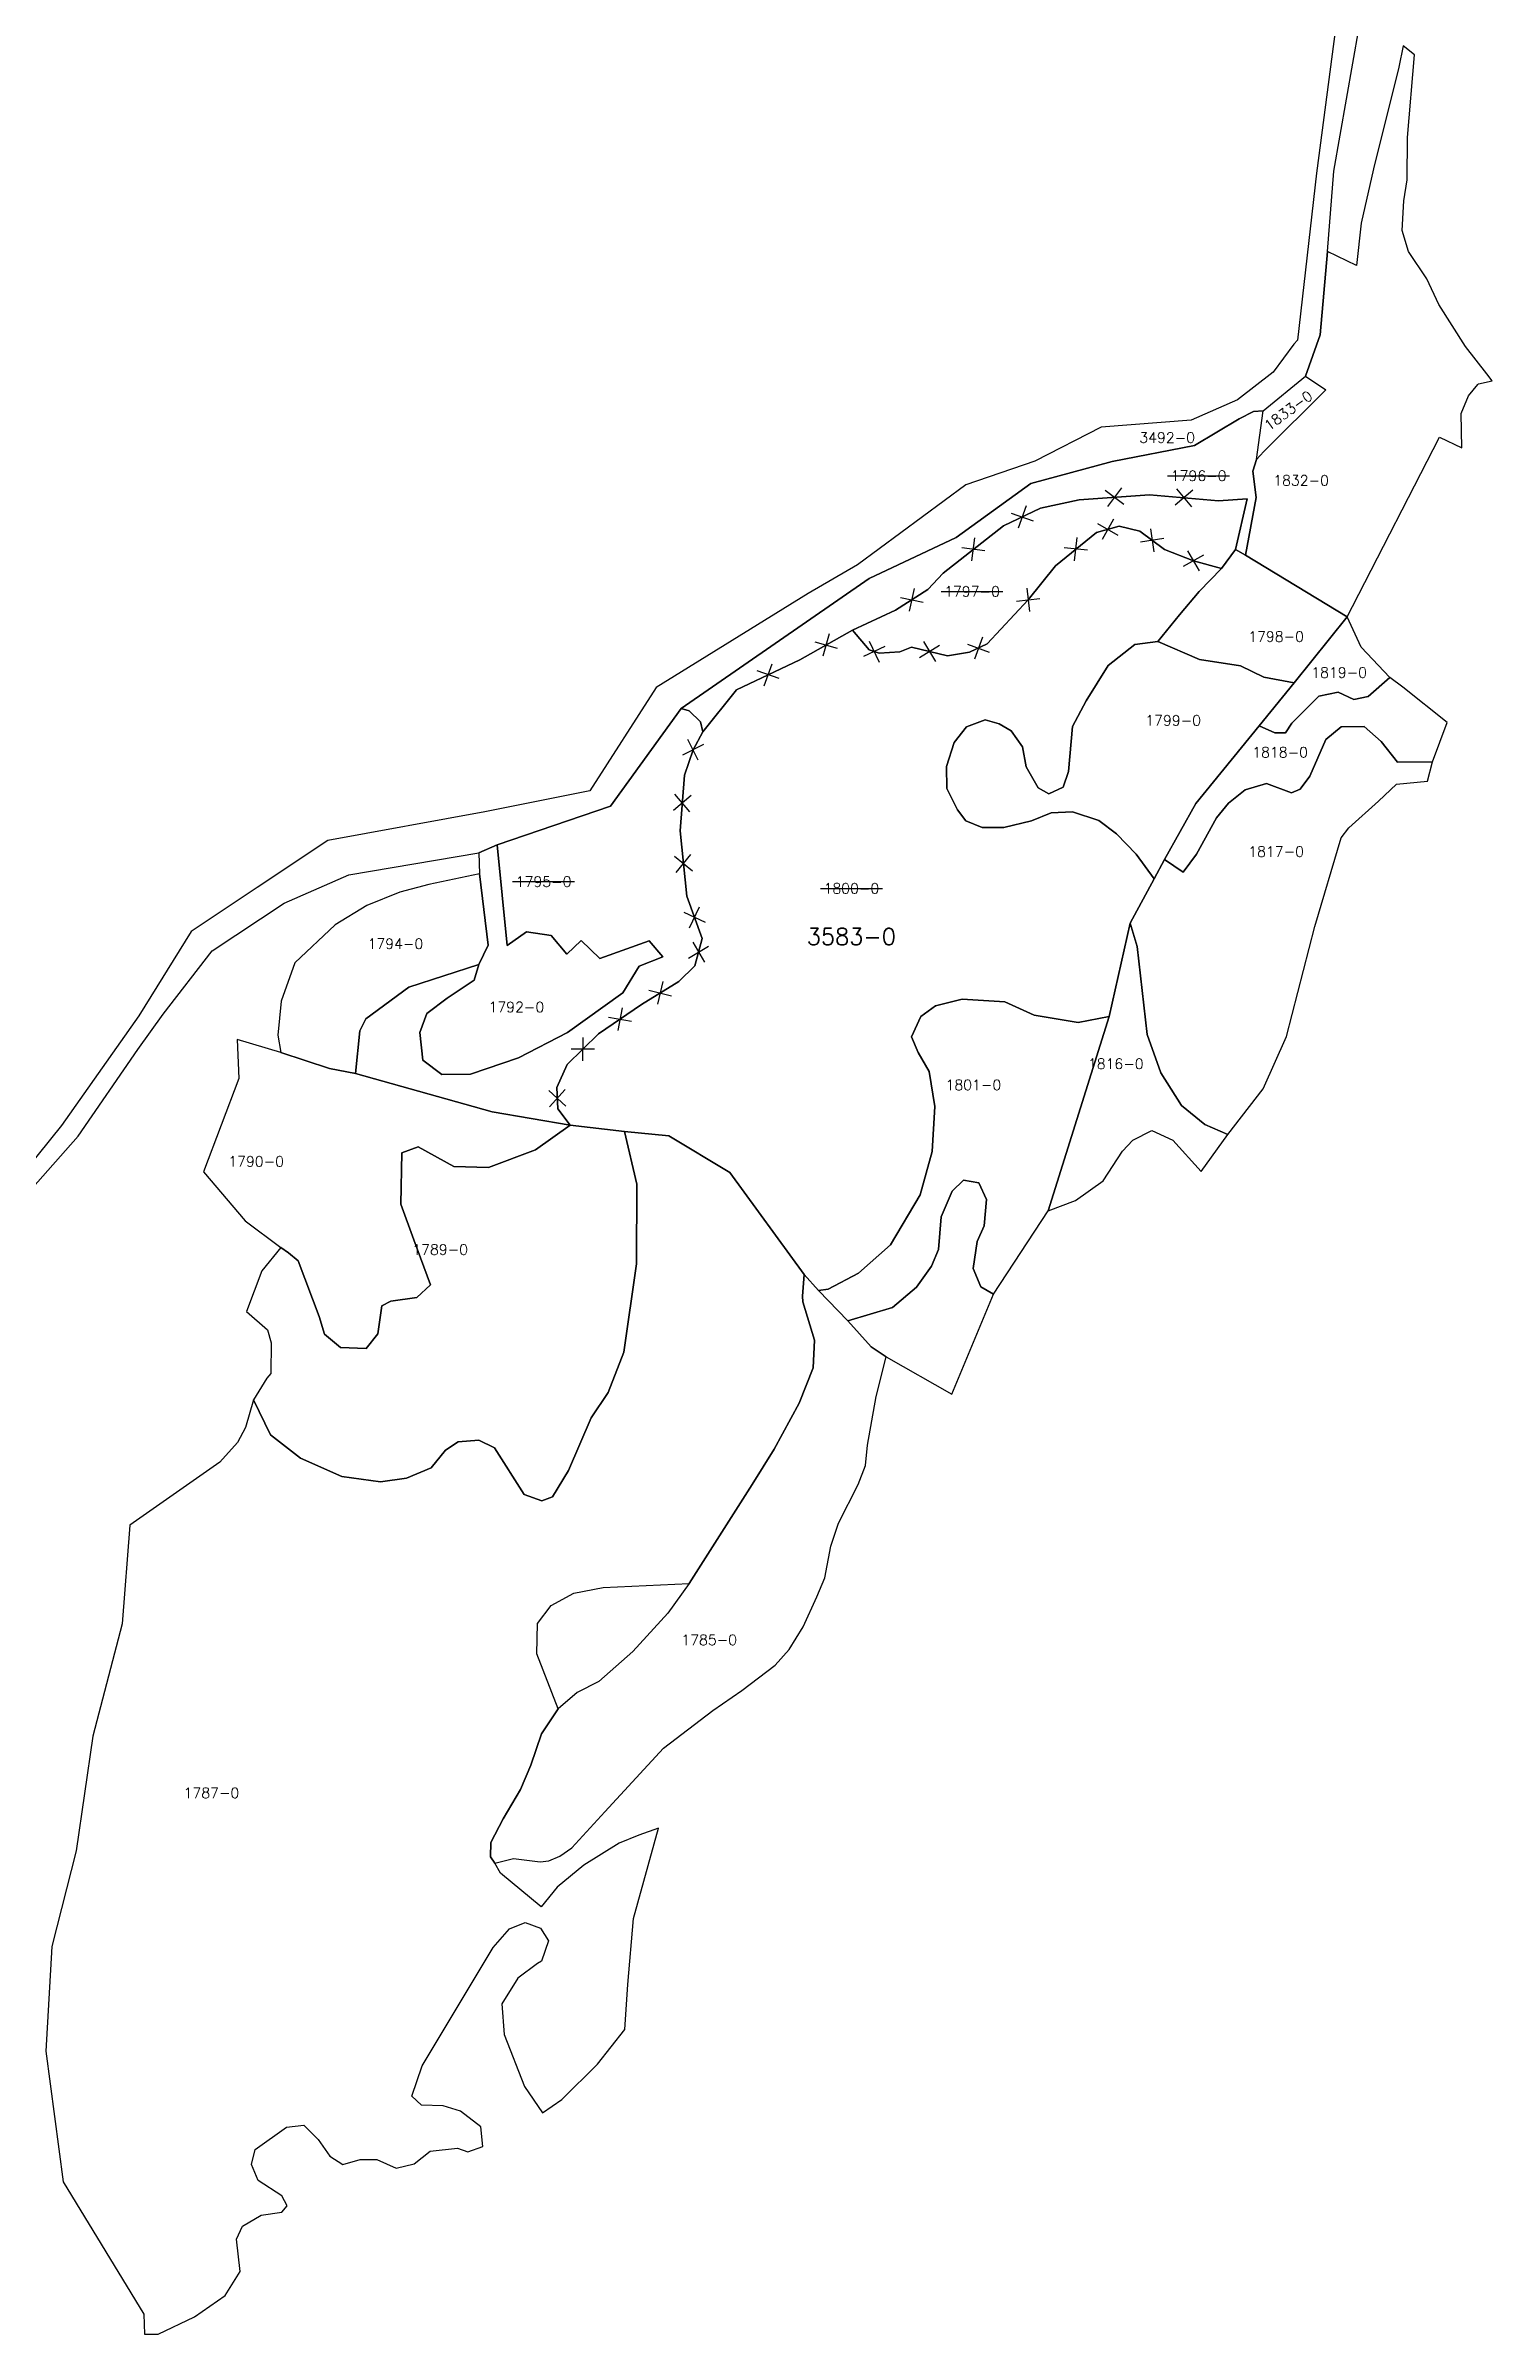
# Model space of a CAD drawing. Header units: metres. Extents: x 7500826 to 7501991, y 4691385 to 4692069.
# Drawn here: x 7501640 to 7501991, y 4691385 to 4691939 of the extents above; entities that cross this region are included whole.
import ezdxf
from ezdxf.enums import TextEntityAlignment as Align

# ---------------------------------------------------------------- set-up
doc = ezdxf.new("R2010")
doc.units = ezdxf.units.M
for name, color, linetype in [('Nr i parceles', 7, 'Continuous'), ('Parcela_kojshi', 8, 'Continuous'), ('Parcele_baze', 7, 'Continuous'), ('Parcele_baze_TXT', 7, 'Continuous')]:
    doc.layers.add(name, color=color, linetype=linetype)
doc.styles.get("Standard").update_dxf_attribs({"font": 'simplex.shx'})

msp = doc.modelspace()

# ---------------------------------------------------------------- texts
at = {"layer": 'Nr i parceles', "color": 1}
msp.add_text('3583-0', height=4, dxfattribs=at).set_placement((7501835.59, 4691723.15), align=Align.MIDDLE_CENTER)
at = {"layer": 'Parcela_kojshi'}
msp.add_text('1833-0', height=2.5, rotation=36.4598, dxfattribs=at).set_placement((7501941.41, 4691850.59), align=Align.MIDDLE_CENTER)
for s, p in [('3492-0', (7501912.08, 4691844.03)), ('1832-0', (7501944.51, 4691833.65)), ('1798-0', (7501938.46, 4691795.83)), ('1819-0', (7501953.73, 4691787.12)), ('1799-0', (7501913.53, 4691775.53)), ('1818-0', (7501939.43, 4691767.79)), ('1817-0', (7501938.47, 4691743.75)), ('1794-0', (7501725.14, 4691721.41)), ('1792-0', (7501754.44, 4691706.08)), ('1816-0', (7501899.63, 4691692.32)), ('1801-0', (7501865.14, 4691687.21)), ('1790-0', (7501691.4, 4691668.67)), ('1789-0', (7501735.98, 4691647.32)), ('1785-0', (7501801.14, 4691552.76)), ('1787-0', (7501680.58, 4691515.68))]:
    msp.add_text(s, height=2.5, dxfattribs=at).set_placement(p, align=Align.MIDDLE_CENTER)
at = {"layer": 'Parcele_baze_TXT'}
for s, p in [('1796-0', (7501919.69, 4691834.79)), ('1797-0', (7501864.81, 4691806.77)), ('1795-0', (7501761.04, 4691736.45)), ('1800-0', (7501835.59, 4691734.8))]:
    msp.add_text(s, height=2.5, dxfattribs=at).set_placement(p, align=Align.MIDDLE_CENTER)

# ---------------------------------------------------------------- linework, layer by layer
at = {"color": 1, "flags": 128}
for points in [[(7501912.19, 4691834.79), (7501927.19, 4691834.79)], [(7501897.03, 4691831.28), (7501901.55, 4691827.88)], [(7501900.99, 4691831.84), (7501897.59, 4691827.32)], [(7501918.32, 4691831.29), (7501914, 4691827.64)], [(7501914.34, 4691831.63), (7501917.98, 4691827.3)], [(7501874.27, 4691825.75), (7501879.6, 4691823.85)], [(7501877.89, 4691827.47), (7501875.99, 4691822.13)], [(7501895.23, 4691823.2), (7501900.16, 4691820.43)], [(7501899.08, 4691824.28), (7501896.31, 4691819.35)], [(7501867.94, 4691816.6), (7501862.32, 4691817.29)], [(7501864.78, 4691814.14), (7501865.48, 4691819.75)], [(7501892.78, 4691816.73), (7501887.16, 4691817.31)], [(7501889.67, 4691814.21), (7501890.26, 4691819.83)], [(7501911.24, 4691819.58), (7501905.65, 4691818.72)], [(7501908.02, 4691821.95), (7501908.88, 4691816.35)], [(7501920.89, 4691815.58), (7501915.98, 4691812.77)], [(7501917.03, 4691816.63), (7501919.84, 4691811.72)], [(7501850.81, 4691807.49), (7501849.62, 4691801.96)], [(7501857.31, 4691806.77), (7501872.31, 4691806.77)], [(7501878.09, 4691807.54), (7501878.72, 4691801.91)], [(7501847.45, 4691805.32), (7501852.98, 4691804.13)], [(7501875.59, 4691804.41), (7501881.21, 4691805.04)], [(7501830.23, 4691796.51), (7501828.69, 4691791.06)], [(7501839.9, 4691794.75), (7501842.33, 4691789.64)], [(7501867.32, 4691795.7), (7501865.37, 4691790.39)], [(7501814.48, 4691783.91), (7501816.37, 4691789.24)], [(7501826.74, 4691794.56), (7501832.18, 4691793.02)], [(7501843.67, 4691793.41), (7501838.56, 4691790.98)], [(7501856.91, 4691793.67), (7501852.09, 4691790.71)], [(7501853.02, 4691794.6), (7501855.97, 4691789.78)], [(7501863.69, 4691794.02), (7501869, 4691792.07)], [(7501818.09, 4691785.63), (7501812.76, 4691787.52)], [(7501799.78, 4691769.64), (7501794.71, 4691767.13)], [(7501798.5, 4691765.85), (7501795.99, 4691770.92)], [(7501796.79, 4691757.32), (7501792.49, 4691753.65)], [(7501796.47, 4691753.33), (7501792.8, 4691757.63)], [(7501792.72, 4691742.62), (7501797.11, 4691739.05)], [(7501793.13, 4691738.64), (7501796.7, 4691743.03)], [(7501753.54, 4691736.45), (7501768.54, 4691736.45)], [(7501828.09, 4691734.8), (7501843.09, 4691734.8)], [(7501795.03, 4691729.02), (7501800.16, 4691726.63)], [(7501796.4, 4691725.26), (7501798.79, 4691730.39)], [(7501796.12, 4691717.95), (7501801.01, 4691720.79)], [(7501797.15, 4691721.81), (7501799.99, 4691716.92)], [(7501789.91, 4691712.23), (7501788.59, 4691706.73)], [(7501786.5, 4691710.14), (7501792, 4691708.81)], [(7501776.74, 4691703.65), (7501782.31, 4691702.62)], [(7501780.04, 4691705.92), (7501779.01, 4691700.36)], [(7501773.38, 4691695.83), (7501767.73, 4691695.88)], [(7501770.53, 4691693.02), (7501770.58, 4691698.68)], [(7501762.28, 4691685.89), (7501766.45, 4691682.08)], [(7501762.46, 4691681.9), (7501766.27, 4691686.07)]]:
    msp.add_lwpolyline(points, dxfattribs=at)
at = {"layer": 'Parcela_kojshi', "linetype": 'Continuous'}
for points in [[(7501918.71, 4691842.08), (7501929.48, 4691848.58), (7501932.98, 4691850.32), (7501935.33, 4691850.48), (7501945.57, 4691858.91), (7501949.12, 4691868.97), (7501950.89, 4691889.09), (7501952.44, 4691908.56), (7501958.6, 4691943.47), (7501962.95, 4691946.94), (7501969.17, 4691951.65), (7501969.89, 4691962.73), (7501956.84, 4691970.31), (7501947.41, 4691976.24), (7501952.03, 4691966.28), (7501963.05, 4691961.75), (7501966.6, 4691957.92), (7501961.89, 4691954.28), (7501953.28, 4691946.13), (7501948.29, 4691908.1), (7501943.61, 4691867.61), (7501942.75, 4691866.7), (7501937.75, 4691859.87), (7501929.12, 4691853.17), (7501917.87, 4691848.26), (7501896.08, 4691846.59), (7501880.05, 4691838.36), (7501863.28, 4691832.59), (7501837.07, 4691813.21), (7501825.12, 4691806.29), (7501788.33, 4691783.52), (7501772.27, 4691758.49), (7501746.83, 4691753.36), (7501708.77, 4691746.46), (7501691.63, 4691735.03), (7501675.67, 4691724.35), (7501662.98, 4691703.97), (7501644.28, 4691677.39), (7501630.31, 4691660.03), (7501602.07, 4691634.43), (7501583.96, 4691616.45), (7501571.78, 4691600.11), (7501562.49, 4691600.53), (7501550.41, 4691595.39), (7501538.23, 4691596.13), (7501513.85, 4691592.61), (7501493.89, 4691582.75), (7501476.25, 4691554.58), (7501467.31, 4691554.72), (7501459.28, 4691564.06), (7501455.02, 4691576.47), (7501449.59, 4691583.14), (7501435.18, 4691596.67), (7501427.5, 4691606.49), (7501419.99, 4691619.98), (7501402.15, 4691630.76), (7501388.78, 4691640.86), (7501374.65, 4691658.04), (7501359.65, 4691678.37), (7501348.5, 4691690.18), (7501330.67, 4691696.83), (7501309.4, 4691706.26), (7501289.33, 4691712.05), (7501275.03, 4691720.68), (7501265.47, 4691728.36), (7501256.02, 4691739.82), (7501242.36, 4691754.42), (7501237.64, 4691766.71), (7501237, 4691780.51), (7501217.89, 4691820.53), (7501209, 4691861.19), (7501204.87, 4691864.33), (7501201.25, 4691867.91), (7501188.49, 4691880.26), (7501175.51, 4691871.26), (7501142.63, 4691868.88), (7501111.45, 4691880.87), (7501100.12, 4691884.9), (7501090.8, 4691898.55), (7501080.65, 4691914.01), (7501038.55, 4691924.17), (7501031.65, 4691929.75), (7501011.74, 4691939.38), (7500996.31, 4691951.2), (7500979.34, 4691967.42), (7500941.66, 4692006.65), (7500922.91, 4692026), (7500911.27, 4692034.28), (7500901.31, 4692040.53), (7500885.54, 4692046.61), (7500876.76, 4692051.34), (7500867.99, 4692052.69), (7500863.12, 4692055.54), (7500827.89, 4692068.89), (7500826.19, 4692066.14), (7500861.11, 4692052.25), (7500885.27, 4692041.72), (7500905.55, 4692032.4), (7500920.89, 4692020.87), (7500945.74, 4691996.06), (7500976.71, 4691961.53), (7501010.01, 4691936.51), (7501030.71, 4691925.89), (7501043.05, 4691918.83), (7501077.24, 4691911.22), (7501086.51, 4691896.11), (7501092.41, 4691886.25), (7501098.21, 4691883.04), (7501141.61, 4691861.31), (7501157.86, 4691862.94), (7501176.33, 4691866.19), (7501186.48, 4691873.38), (7501205.02, 4691859.83), (7501214.87, 4691819.66), (7501232.29, 4691778.59), (7501233.91, 4691765.33), (7501239.05, 4691751.97), (7501251.6, 4691737.67), (7501260.34, 4691724.4), (7501272.38, 4691717.22), (7501291.21, 4691706.76), (7501307.62, 4691703.35), (7501330.56, 4691691.99), (7501345.68, 4691685.85), (7501358.93, 4691673.01), (7501370.74, 4691656.47), (7501386.08, 4691637.5), (7501398.94, 4691628.23), (7501416.68, 4691616.74), (7501424.08, 4691602.96), (7501432.27, 4691592.72), (7501445.15, 4691580.05), (7501451.68, 4691573.5), (7501454.76, 4691562.98), (7501463.76, 4691549.96), (7501479.06, 4691546.35), (7501497.4, 4691577.16), (7501509.67, 4691584.11), (7501515.51, 4691586.84), (7501537.51, 4691589.71), (7501550.36, 4691590.7), (7501573.12, 4691594.86), (7501581.14, 4691602.46), (7501586.78, 4691612.99), (7501609.99, 4691635.88), (7501627.99, 4691652.8), (7501632.35, 4691656.78), (7501648.33, 4691674.8), (7501662.74, 4691695.82), (7501668.86, 4691704.34), (7501680.74, 4691719.71), (7501698.16, 4691731.27), (7501713.89, 4691738.09), (7501745.37, 4691743.44), (7501749.8, 4691745.35), (7501777.27, 4691754.76), (7501794.39, 4691778.4), (7501839.89, 4691809.9), (7501860.93, 4691819.8), (7501879.02, 4691832.88), (7501898.75, 4691838.25), (7501918.71, 4691842.08)], [(7501984.34, 4691866.11), (7501977.89, 4691876.3), (7501974.96, 4691882.47), (7501970.55, 4691889.09), (7501969.01, 4691894.24), (7501969.37, 4691901.37), (7501970.18, 4691906.45), (7501970.33, 4691916.71), (7501972, 4691936.73), (7501969.25, 4691938.96), (7501968.16, 4691933.78), (7501962.02, 4691909.12), (7501959.03, 4691895.95), (7501957.91, 4691885.74), (7501950.89, 4691889.09), (7501949.12, 4691868.97), (7501945.57, 4691858.91), (7501950.52, 4691855.57), (7501935.5, 4691840.64), (7501933.73, 4691838.7), (7501932.86, 4691835.87), (7501933.62, 4691829.51), (7501931.07, 4691815.54), (7501955.7, 4691800.6), (7501957, 4691803.13), (7501978.08, 4691844.1), (7501983.48, 4691841.59), (7501983.33, 4691849.91), (7501985.05, 4691854.15), (7501987.37, 4691856.9), (7501987.48, 4691857.03), (7501990.82, 4691857.8), (7501989.52, 4691859.46), (7501984.34, 4691866.11)], [(7501955.7, 4691800.6), (7501931.07, 4691815.54), (7501928.65, 4691816.89), (7501925.2, 4691812.33), (7501919.8, 4691806.75), (7501915.04, 4691801.08), (7501909.82, 4691794.64), (7501919.95, 4691790.25), (7501929.86, 4691788.75), (7501935.46, 4691786.03), (7501942.87, 4691784.58), (7501955.7, 4691800.6)], [(7501966.01, 4691785.89), (7501959.05, 4691793.23), (7501955.7, 4691800.6), (7501942.87, 4691784.58), (7501934.33, 4691774.24), (7501938.19, 4691772.5), (7501940.76, 4691772.5), (7501942.27, 4691774.83), (7501948.85, 4691781.42), (7501953.46, 4691782.33), (7501957.32, 4691780.59), (7501960.8, 4691781.34), (7501966.01, 4691785.89)], [(7501934.33, 4691774.24), (7501942.87, 4691784.58), (7501935.46, 4691786.03), (7501929.86, 4691788.75), (7501919.95, 4691790.25), (7501909.82, 4691794.64), (7501904.22, 4691793.88), (7501897.75, 4691788.82), (7501892.47, 4691780.29), (7501889.13, 4691774.04), (7501888.16, 4691763.15), (7501886.87, 4691759.38), (7501883.42, 4691757.76), (7501880.83, 4691759.16), (7501877.93, 4691764.23), (7501877.06, 4691769.08), (7501874.26, 4691772.97), (7501871.35, 4691774.69), (7501868.01, 4691775.66), (7501863.49, 4691773.94), (7501860.47, 4691770.16), (7501858.64, 4691764.34), (7501858.74, 4691759.06), (7501861.33, 4691753.88), (7501863.27, 4691751.18), (7501867.26, 4691749.57), (7501872.54, 4691749.57), (7501879.22, 4691751.18), (7501883.96, 4691753.13), (7501889.13, 4691753.34), (7501895.49, 4691751.29), (7501899.79, 4691748.07), (7501904.54, 4691743.11), (7501908.94, 4691737.14), (7501911.43, 4691741.83), (7501919, 4691755.37), (7501934.33, 4691774.24)], [(7501946.6, 4691762.03), (7501950.53, 4691770.88), (7501954.21, 4691773.98), (7501959.81, 4691774.05), (7501963.89, 4691770.42), (7501967.9, 4691765.42), (7501976.37, 4691765.5), (7501979.9, 4691775), (7501969.14, 4691783.54), (7501966.01, 4691785.89), (7501960.8, 4691781.34), (7501957.32, 4691780.59), (7501953.46, 4691782.33), (7501948.85, 4691781.42), (7501942.27, 4691774.83), (7501940.76, 4691772.5), (7501938.19, 4691772.5), (7501934.33, 4691774.24), (7501919, 4691755.37), (7501911.43, 4691741.83), (7501915.97, 4691738.73), (7501919.15, 4691743.11), (7501923.99, 4691751.88), (7501926.94, 4691755.45), (7501930.94, 4691758.7), (7501936.16, 4691760.21), (7501942.21, 4691758.01), (7501944.33, 4691758.84), (7501946.6, 4691762.03)], [(7501947.84, 4691725.62), (7501954.26, 4691747.07), (7501956.07, 4691749.49), (7501963.28, 4691755.92), (7501967.62, 4691760.04), (7501975.16, 4691760.79), (7501975.17, 4691760.79), (7501976.37, 4691765.5), (7501967.9, 4691765.42), (7501963.89, 4691770.42), (7501959.81, 4691774.05), (7501954.21, 4691773.98), (7501950.53, 4691770.88), (7501946.6, 4691762.03), (7501944.33, 4691758.84), (7501942.21, 4691758.01), (7501936.16, 4691760.21), (7501930.94, 4691758.7), (7501926.94, 4691755.45), (7501923.99, 4691751.88), (7501919.15, 4691743.11), (7501915.97, 4691738.73), (7501911.43, 4691741.83), (7501908.94, 4691737.14), (7501903.1, 4691726.37), (7501904.84, 4691720.77), (7501907.26, 4691699.39), (7501910.58, 4691690.16), (7501915.57, 4691682.24), (7501921.24, 4691677.63), (7501926.76, 4691675.21), (7501935.3, 4691686.26), (7501940.96, 4691698.92), (7501947.84, 4691725.62)], [(7501754.94, 4691693.8), (7501766.8, 4691699.94), (7501780.21, 4691709.5), (7501784.21, 4691715.94), (7501789.95, 4691718.2), (7501786.63, 4691722.09), (7501774.65, 4691717.85), (7501770.13, 4691722.2), (7501766.66, 4691718.9), (7501762.83, 4691723.42), (7501756.92, 4691724.29), (7501752.23, 4691720.99), (7501749.8, 4691745.35), (7501745.37, 4691743.44), (7501745.5, 4691738.32), (7501747.59, 4691721.05), (7501745.33, 4691716.37), (7501744.24, 4691712.55), (7501737.67, 4691708.24), (7501732.72, 4691704.51), (7501731.02, 4691699.88), (7501731.75, 4691693.22), (7501736.41, 4691689.74), (7501743.32, 4691689.85), (7501754.94, 4691693.8)], [(7501717.94, 4691703.24), (7501728.41, 4691710.91), (7501745.33, 4691716.37), (7501747.59, 4691721.05), (7501745.5, 4691738.32), (7501733.21, 4691735.78), (7501726.19, 4691733.87), (7501718.24, 4691730.71), (7501710.58, 4691726), (7501700.77, 4691716.82), (7501697.47, 4691707.46), (7501696.65, 4691699.27), (7501697.4, 4691695.08), (7501709.21, 4691691.22), (7501715.48, 4691689.98), (7501716.51, 4691700.29), (7501717.94, 4691703.24)], [(7501910.58, 4691690.16), (7501907.26, 4691699.39), (7501904.84, 4691720.77), (7501903.1, 4691726.37), (7501897.99, 4691703.81), (7501883.22, 4691656.73), (7501889.89, 4691659.24), (7501896.57, 4691663.93), (7501901.26, 4691671.15), (7501903.74, 4691673.85), (7501908.38, 4691676.15), (7501913.43, 4691673.85), (7501920.28, 4691666.21), (7501926.76, 4691675.21), (7501921.24, 4691677.63), (7501915.57, 4691682.24), (7501910.58, 4691690.16)], [(7501883.22, 4691656.73), (7501897.99, 4691703.81), (7501890.56, 4691702.34), (7501879.83, 4691704.12), (7501872.76, 4691707.35), (7501862.42, 4691707.96), (7501855.96, 4691706.4), (7501852.4, 4691703.79), (7501850.18, 4691698.83), (7501851.73, 4691695.05), (7501854.46, 4691690.43), (7501855.8, 4691681.97), (7501855.13, 4691671.04), (7501852.24, 4691660.57), (7501845.07, 4691648.43), (7501837.28, 4691641.63), (7501829.96, 4691637.7), (7501827.65, 4691637.39), (7501834.71, 4691630.01), (7501845.53, 4691633.3), (7501851.32, 4691638.2), (7501854.99, 4691643.32), (7501856.66, 4691647.33), (7501857.37, 4691655.26), (7501860.04, 4691661.44), (7501862.71, 4691664.11), (7501866.44, 4691663.5), (7501868.33, 4691659.43), (7501867.72, 4691653.09), (7501866.05, 4691649.25), (7501865.11, 4691642.71), (7501866.94, 4691638.31), (7501869.98, 4691636.52), (7501883.22, 4691656.73)], [(7501726.49, 4691658.34), (7501726.69, 4691670.74), (7501730.69, 4691672.2), (7501739.27, 4691667.42), (7501747.65, 4691667.22), (7501759.06, 4691671.47), (7501767.46, 4691677.44), (7501748.6, 4691680.71), (7501715.48, 4691689.98), (7501709.21, 4691691.22), (7501697.4, 4691695.08), (7501686.78, 4691698.24), (7501687.19, 4691688.76), (7501678.63, 4691666.17), (7501688.74, 4691654.29), (7501697.42, 4691647.85), (7501699.25, 4691646.5), (7501701.58, 4691644.55), (7501706.64, 4691631.11), (7501708, 4691626.83), (7501711.81, 4691623.61), (7501718.07, 4691623.38), (7501720.91, 4691626.93), (7501721.86, 4691633.67), (7501724.04, 4691634.79), (7501730.36, 4691635.74), (7501733.61, 4691638.81), (7501729.61, 4691649.65), (7501726.49, 4691658.34)], [(7501751.24, 4691509.43), (7501755.45, 4691516.48), (7501757.95, 4691522.38), (7501760.56, 4691530), (7501764.55, 4691536.05), (7501759.37, 4691549.36), (7501759.53, 4691556.72), (7501762.88, 4691561.08), (7501768.32, 4691564.09), (7501775.43, 4691565.43), (7501796.33, 4691566.44), (7501811.57, 4691590.41), (7501816.89, 4691598.99), (7501822.91, 4691610.14), (7501826.32, 4691618.67), (7501826.66, 4691625.38), (7501823.82, 4691634.69), (7501823.71, 4691636.05), (7501824.16, 4691641.28), (7501806.11, 4691666.02), (7501791.34, 4691674.89), (7501780.6, 4691675.95), (7501783.65, 4691663.15), (7501783.55, 4691643.9), (7501780.5, 4691622.43), (7501776.68, 4691612.7), (7501772.58, 4691606.59), (7501767.05, 4691593.8), (7501763.19, 4691587.4), (7501760.64, 4691586.42), (7501756.32, 4691587.99), (7501749.15, 4691599.25), (7501745.35, 4691601.15), (7501740.32, 4691600.76), (7501737.3, 4691598.71), (7501733.81, 4691594.41), (7501727.82, 4691591.92), (7501721.52, 4691591.02), (7501712.14, 4691592.32), (7501702.15, 4691596.81), (7501694.86, 4691602.41), (7501690.78, 4691610.93), (7501688.86, 4691604.19), (7501686.9, 4691600.57), (7501682.65, 4691595.81), (7501660.84, 4691580.54), (7501658.97, 4691556.67), (7501651.82, 4691529.43), (7501647.84, 4691501.61), (7501641.93, 4691478.46), (7501640.45, 4691453.14), (7501644.66, 4691421.42), (7501664.19, 4691389.39), (7501664.39, 4691384.57), (7501667.68, 4691384.53), (7501676.44, 4691388.73), (7501683.94, 4691393.88), (7501687.54, 4691399.74), (7501686.64, 4691407.54), (7501688.14, 4691410.69), (7501692.64, 4691413.39), (7501697.59, 4691414.14), (7501698.93, 4691415.64), (7501697.59, 4691418.04), (7501691.89, 4691421.79), (7501690.24, 4691425.69), (7501691.14, 4691429.3), (7501698.78, 4691434.7), (7501702.98, 4691435.15), (7501706.43, 4691431.7), (7501709.28, 4691427.64), (7501712.43, 4691425.69), (7501716.62, 4691426.89), (7501720.67, 4691426.89), (7501725.32, 4691424.79), (7501729.66, 4691425.84), (7501733.56, 4691428.85), (7501740.16, 4691429.6), (7501742.71, 4691428.7), (7501746.34, 4691430.02), (7501745.8, 4691434.8), (7501740.9, 4691438.57), (7501736.71, 4691439.9), (7501731.48, 4691440.04), (7501729.14, 4691442.24), (7501731.62, 4691449.55), (7501748.81, 4691478.25), (7501752.81, 4691482.71), (7501756.55, 4691484.3), (7501760.26, 4691482.92), (7501762.19, 4691479.88), (7501760.54, 4691474.92), (7501759.58, 4691474.37), (7501754.76, 4691470.78), (7501750.9, 4691464.58), (7501751.45, 4691457.14), (7501756.41, 4691444.59), (7501760.78, 4691438.21), (7501765.44, 4691441.43), (7501774.08, 4691449.96), (7501780.75, 4691458.32), (7501781.43, 4691469.23), (7501782.8, 4691485.25), (7501788.86, 4691507.12), (7501784.09, 4691505.45), (7501779.32, 4691503.52), (7501770.79, 4691498.17), (7501764.32, 4691492.83), (7501760.45, 4691488.05), (7501750.56, 4691496.24), (7501749.2, 4691498.63), (7501748.17, 4691500.22), (7501748.29, 4691503.63), (7501751.24, 4691509.43)], [(7501783.55, 4691643.9), (7501783.65, 4691663.15), (7501780.6, 4691675.95), (7501767.46, 4691677.44), (7501759.06, 4691671.47), (7501747.65, 4691667.22), (7501739.27, 4691667.42), (7501730.69, 4691672.2), (7501726.69, 4691670.74), (7501726.49, 4691658.34), (7501729.61, 4691649.65), (7501733.61, 4691638.81), (7501730.36, 4691635.74), (7501724.04, 4691634.79), (7501721.86, 4691633.67), (7501720.91, 4691626.93), (7501718.07, 4691623.38), (7501711.81, 4691623.61), (7501708, 4691626.83), (7501706.64, 4691631.11), (7501701.58, 4691644.55), (7501699.25, 4691646.5), (7501697.42, 4691647.85), (7501692.78, 4691642.2), (7501689.1, 4691632.31), (7501694.15, 4691627.9), (7501695.07, 4691624.68), (7501694.96, 4691617.26), (7501693.97, 4691616.12), (7501690.78, 4691610.93), (7501694.86, 4691602.41), (7501702.15, 4691596.81), (7501712.14, 4691592.32), (7501721.52, 4691591.02), (7501727.82, 4691591.92), (7501733.81, 4691594.41), (7501737.3, 4691598.71), (7501740.32, 4691600.76), (7501745.35, 4691601.15), (7501749.15, 4691599.25), (7501756.32, 4691587.99), (7501760.64, 4691586.42), (7501763.19, 4691587.4), (7501767.05, 4691593.8), (7501772.58, 4691606.59), (7501776.68, 4691612.7), (7501780.5, 4691622.43), (7501783.55, 4691643.9)], [(7501859.9, 4691612.25), (7501869.98, 4691636.52), (7501866.94, 4691638.31), (7501865.11, 4691642.71), (7501866.05, 4691649.25), (7501867.72, 4691653.09), (7501868.33, 4691659.43), (7501866.44, 4691663.5), (7501862.71, 4691664.11), (7501860.04, 4691661.44), (7501857.37, 4691655.26), (7501856.66, 4691647.33), (7501854.99, 4691643.32), (7501851.32, 4691638.2), (7501845.53, 4691633.3), (7501834.71, 4691630.01), (7501840.39, 4691623.76), (7501844.01, 4691621.3), (7501859.9, 4691612.25)], [(7501820.53, 4691550.42), (7501823.94, 4691555.88), (7501827.21, 4691563.21), (7501829.13, 4691567.75), (7501830.61, 4691575.48), (7501832.43, 4691581.06), (7501837.2, 4691590.38), (7501839.01, 4691595.02), (7501839.46, 4691599.91), (7501841.62, 4691611.74), (7501844.01, 4691621.3), (7501840.39, 4691623.76), (7501834.71, 4691630.01), (7501827.65, 4691637.39), (7501824.16, 4691641.28), (7501823.71, 4691636.05), (7501823.82, 4691634.69), (7501826.66, 4691625.38), (7501826.32, 4691618.67), (7501822.91, 4691610.14), (7501816.89, 4691598.99), (7501811.57, 4691590.41), (7501796.33, 4691566.44), (7501791.15, 4691559.24), (7501782.62, 4691549.94), (7501774.42, 4691542.66), (7501769.15, 4691539.99), (7501764.55, 4691536.05), (7501760.56, 4691530), (7501757.95, 4691522.38), (7501755.45, 4691516.48), (7501751.24, 4691509.43), (7501748.29, 4691503.63), (7501748.17, 4691500.22), (7501749.2, 4691498.63), (7501753.74, 4691499.76), (7501760.22, 4691498.97), (7501762.27, 4691499.2), (7501765, 4691500.33), (7501767.84, 4691502.38), (7501775.9, 4691511.12), (7501790.09, 4691526.55), (7501802.02, 4691535.65), (7501809.05, 4691540.52), (7501817.12, 4691546.66), (7501820.53, 4691550.42)]]:
    msp.add_lwpolyline(points, close=True, dxfattribs=at)
at = {"layer": 'Parcele_baze', "linetype": 'Continuous'}
for points in [[(7501890.79, 4691828.99), (7501907.78, 4691830.17), (7501924.53, 4691828.75), (7501931.43, 4691829.19), (7501928.65, 4691816.89), (7501931.07, 4691815.54), (7501933.62, 4691829.51), (7501932.86, 4691835.87), (7501933.73, 4691838.7), (7501935.33, 4691850.48), (7501932.98, 4691850.32), (7501929.48, 4691848.58), (7501918.71, 4691842.08), (7501898.75, 4691838.25), (7501879.02, 4691832.88), (7501860.93, 4691819.8), (7501839.89, 4691809.9), (7501794.39, 4691778.4), (7501796.31, 4691777.87), (7501799.07, 4691775.21), (7501799.61, 4691772.76), (7501807.75, 4691782.93), (7501823.09, 4691790.23), (7501835.82, 4691797.35), (7501846.29, 4691802.19), (7501854.14, 4691807.26), (7501857.78, 4691811.22), (7501872.47, 4691822.67), (7501881.4, 4691826.92), (7501890.79, 4691828.99)], [(7501878.4, 4691804.73), (7501885, 4691813), (7501894.93, 4691821.04), (7501900.45, 4691822.58), (7501905.46, 4691821.33), (7501911.43, 4691816.96), (7501918.43, 4691814.17), (7501925.2, 4691812.33), (7501928.65, 4691816.89), (7501931.43, 4691829.19), (7501924.53, 4691828.75), (7501907.78, 4691830.17), (7501890.79, 4691828.99), (7501881.4, 4691826.92), (7501872.47, 4691822.67), (7501857.78, 4691811.22), (7501854.14, 4691807.26), (7501846.29, 4691802.19), (7501835.82, 4691797.35), (7501839.92, 4691792.62), (7501842.31, 4691791.77), (7501847.32, 4691792.17), (7501850.11, 4691793.25), (7501858.88, 4691791.14), (7501864.18, 4691792.05), (7501868.5, 4691794.05), (7501878.4, 4691804.73)], [(7501903.1, 4691726.37), (7501908.94, 4691737.14), (7501904.54, 4691743.11), (7501899.79, 4691748.07), (7501895.49, 4691751.29), (7501889.13, 4691753.34), (7501883.96, 4691753.13), (7501879.22, 4691751.18), (7501872.54, 4691749.57), (7501867.26, 4691749.57), (7501863.27, 4691751.18), (7501861.33, 4691753.88), (7501858.74, 4691759.06), (7501858.64, 4691764.34), (7501860.47, 4691770.16), (7501863.49, 4691773.94), (7501868.01, 4691775.66), (7501871.35, 4691774.69), (7501874.26, 4691772.97), (7501877.06, 4691769.08), (7501877.93, 4691764.23), (7501880.83, 4691759.16), (7501883.42, 4691757.76), (7501886.87, 4691759.38), (7501888.16, 4691763.15), (7501889.13, 4691774.04), (7501892.47, 4691780.29), (7501897.75, 4691788.82), (7501904.22, 4691793.88), (7501909.82, 4691794.64), (7501915.04, 4691801.08), (7501919.8, 4691806.75), (7501925.2, 4691812.33), (7501918.43, 4691814.17), (7501911.43, 4691816.96), (7501905.46, 4691821.33), (7501900.45, 4691822.58), (7501894.93, 4691821.04), (7501885, 4691813), (7501878.4, 4691804.73), (7501868.5, 4691794.05), (7501864.18, 4691792.05), (7501858.88, 4691791.14), (7501850.11, 4691793.25), (7501847.32, 4691792.17), (7501842.31, 4691791.77), (7501839.92, 4691792.62), (7501835.82, 4691797.35), (7501823.09, 4691790.23), (7501807.75, 4691782.93), (7501799.61, 4691772.76), (7501797.24, 4691768.39), (7501795.17, 4691762.24), (7501794.1, 4691748.73), (7501795.73, 4691732.94), (7501799.45, 4691722.71), (7501797.68, 4691716.03), (7501793.78, 4691712.25), (7501784.72, 4691706.71), (7501774.33, 4691699.57), (7501766.78, 4691692.14), (7501764.25, 4691686.56), (7501764.48, 4691681.41), (7501767.46, 4691677.44), (7501780.6, 4691675.95), (7501791.34, 4691674.89), (7501806.11, 4691666.02), (7501824.16, 4691641.28), (7501827.65, 4691637.39), (7501829.96, 4691637.7), (7501837.28, 4691641.63), (7501845.07, 4691648.43), (7501852.24, 4691660.57), (7501855.13, 4691671.04), (7501855.8, 4691681.97), (7501854.46, 4691690.43), (7501851.73, 4691695.05), (7501850.18, 4691698.83), (7501852.4, 4691703.79), (7501855.96, 4691706.4), (7501862.42, 4691707.96), (7501872.76, 4691707.35), (7501879.83, 4691704.12), (7501890.56, 4691702.34), (7501897.99, 4691703.81), (7501903.1, 4691726.37)], [(7501795.73, 4691732.94), (7501794.1, 4691748.73), (7501795.17, 4691762.24), (7501797.24, 4691768.39), (7501799.61, 4691772.76), (7501799.07, 4691775.21), (7501796.31, 4691777.87), (7501794.39, 4691778.4), (7501777.27, 4691754.76), (7501749.8, 4691745.35), (7501752.23, 4691720.99), (7501756.92, 4691724.29), (7501762.83, 4691723.42), (7501766.66, 4691718.9), (7501770.13, 4691722.2), (7501774.65, 4691717.85), (7501786.63, 4691722.09), (7501789.95, 4691718.2), (7501784.21, 4691715.94), (7501780.21, 4691709.5), (7501766.8, 4691699.94), (7501754.94, 4691693.8), (7501743.32, 4691689.85), (7501736.41, 4691689.74), (7501731.75, 4691693.22), (7501731.02, 4691699.88), (7501732.72, 4691704.51), (7501737.67, 4691708.24), (7501744.24, 4691712.55), (7501745.33, 4691716.37), (7501728.41, 4691710.91), (7501717.94, 4691703.24), (7501716.51, 4691700.29), (7501715.48, 4691689.98), (7501748.6, 4691680.71), (7501767.46, 4691677.44), (7501764.48, 4691681.41), (7501764.25, 4691686.56), (7501766.78, 4691692.14), (7501774.33, 4691699.57), (7501784.72, 4691706.71), (7501793.78, 4691712.25), (7501797.68, 4691716.03), (7501799.45, 4691722.71), (7501795.73, 4691732.94)]]:
    msp.add_lwpolyline(points, close=True, dxfattribs=at)

msp.set_redraw_order([(e.dxf.handle, doc.entitydb.next_handle()) for e in msp.query("TEXT MTEXT ATTDEF DIMENSION ARC_DIMENSION")])  # texts and dimensions are drawn at this point

doc.saveas('drawing.dxf')
